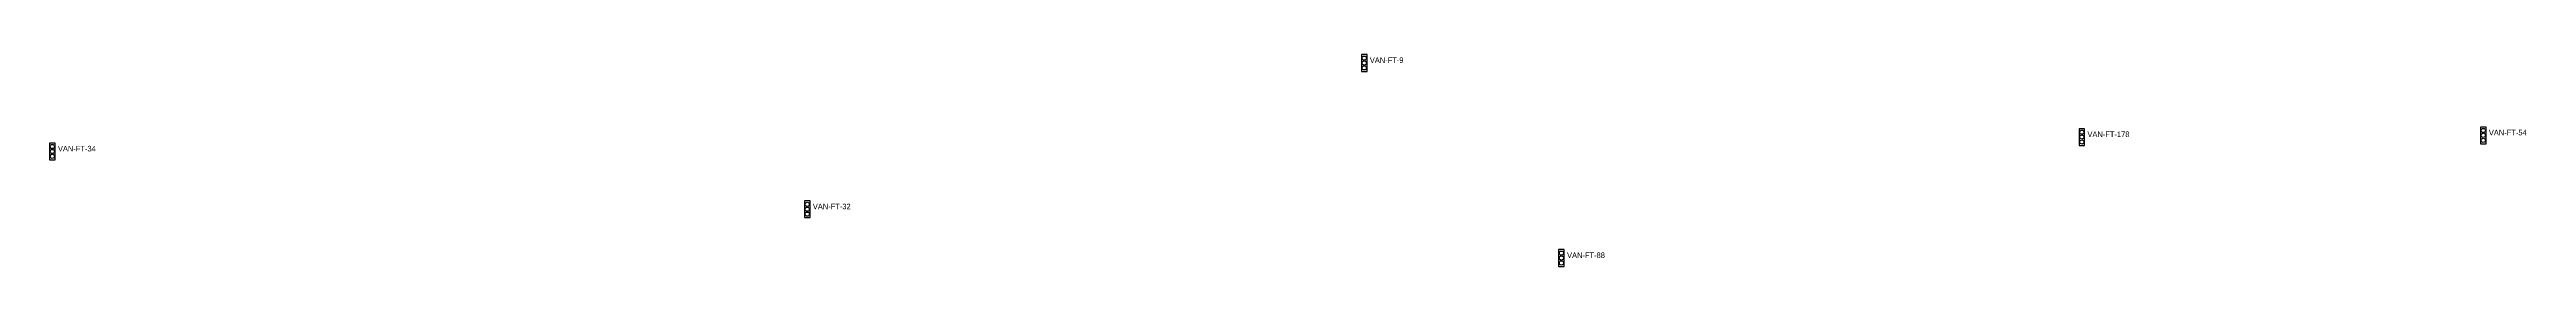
# Model space of a CAD drawing. Header units: inches. Extents: x 486474 to 494239, y 5455982 to 5459995.
# Drawn here: x 490921 to 491807, y 5459061 to 5459137 of the extents above; entities that cross this region are included whole.
import ezdxf

# ---------------------------------------------------------------- set-up
doc = ezdxf.new("R2010")
doc.units = ezdxf.units.IN
doc.header["$MEASUREMENT"] = 0
doc.layers.add('TrafficSignals', color=10, linetype='Continuous')

msp = doc.modelspace()

# ---------------------------------------------------------------- linework, layer by layer
at = {"layer": 'TrafficSignals', "color": 1}
for points in [[(491390.29, 5459130.62), (491392.29, 5459130.62), (491392.29, 5459136.62), (491390.29, 5459136.62)], [(491646.74, 5459104.06), (491648.74, 5459104.06), (491648.74, 5459110.06), (491646.74, 5459110.06)], [(491790.19, 5459104.66), (491792.19, 5459104.66), (491792.19, 5459110.66), (491790.19, 5459110.66)], [(490921.48, 5459098.91), (490923.48, 5459098.91), (490923.48, 5459104.91), (490921.48, 5459104.91)], [(491191.25, 5459078.19), (491193.25, 5459078.19), (491193.25, 5459084.19), (491191.25, 5459084.19)], [(491460.78, 5459060.7), (491462.78, 5459060.7), (491462.78, 5459066.7), (491460.78, 5459066.7)]]:
    msp.add_lwpolyline(points, close=True, dxfattribs=at)
for centre in [(491391.29, 5459135.37), (491391.29, 5459133.62), (491391.29, 5459131.87), (491647.74, 5459108.81), (491647.74, 5459107.06), (491791.19, 5459109.41), (491791.19, 5459107.66), (490922.48, 5459103.66), (490922.48, 5459101.91), (490922.48, 5459100.16), (491647.74, 5459105.31), (491791.19, 5459105.91), (491192.25, 5459082.94), (491192.25, 5459081.19), (491192.25, 5459079.44), (491461.78, 5459065.45), (491461.78, 5459063.7), (491461.78, 5459061.95)]:
    msp.add_circle(centre, 0.75, dxfattribs=at)

# ---------------------------------------------------------------- texts
for s, p in [('VAN-FT-9', (491393.29, 5459133.62)), ('VAN-FT-178', (491649.74, 5459107.06)), ('VAN-FT-54', (491793.19, 5459107.66)), ('VAN-FT-34', (490924.48, 5459101.91)), ('VAN-FT-32', (491194.25, 5459081.19)), ('VAN-FT-88', (491463.78, 5459063.7))]:
    msp.add_text(s, height=2, dxfattribs=at).set_placement(p)

doc.saveas('drawing.dxf')
